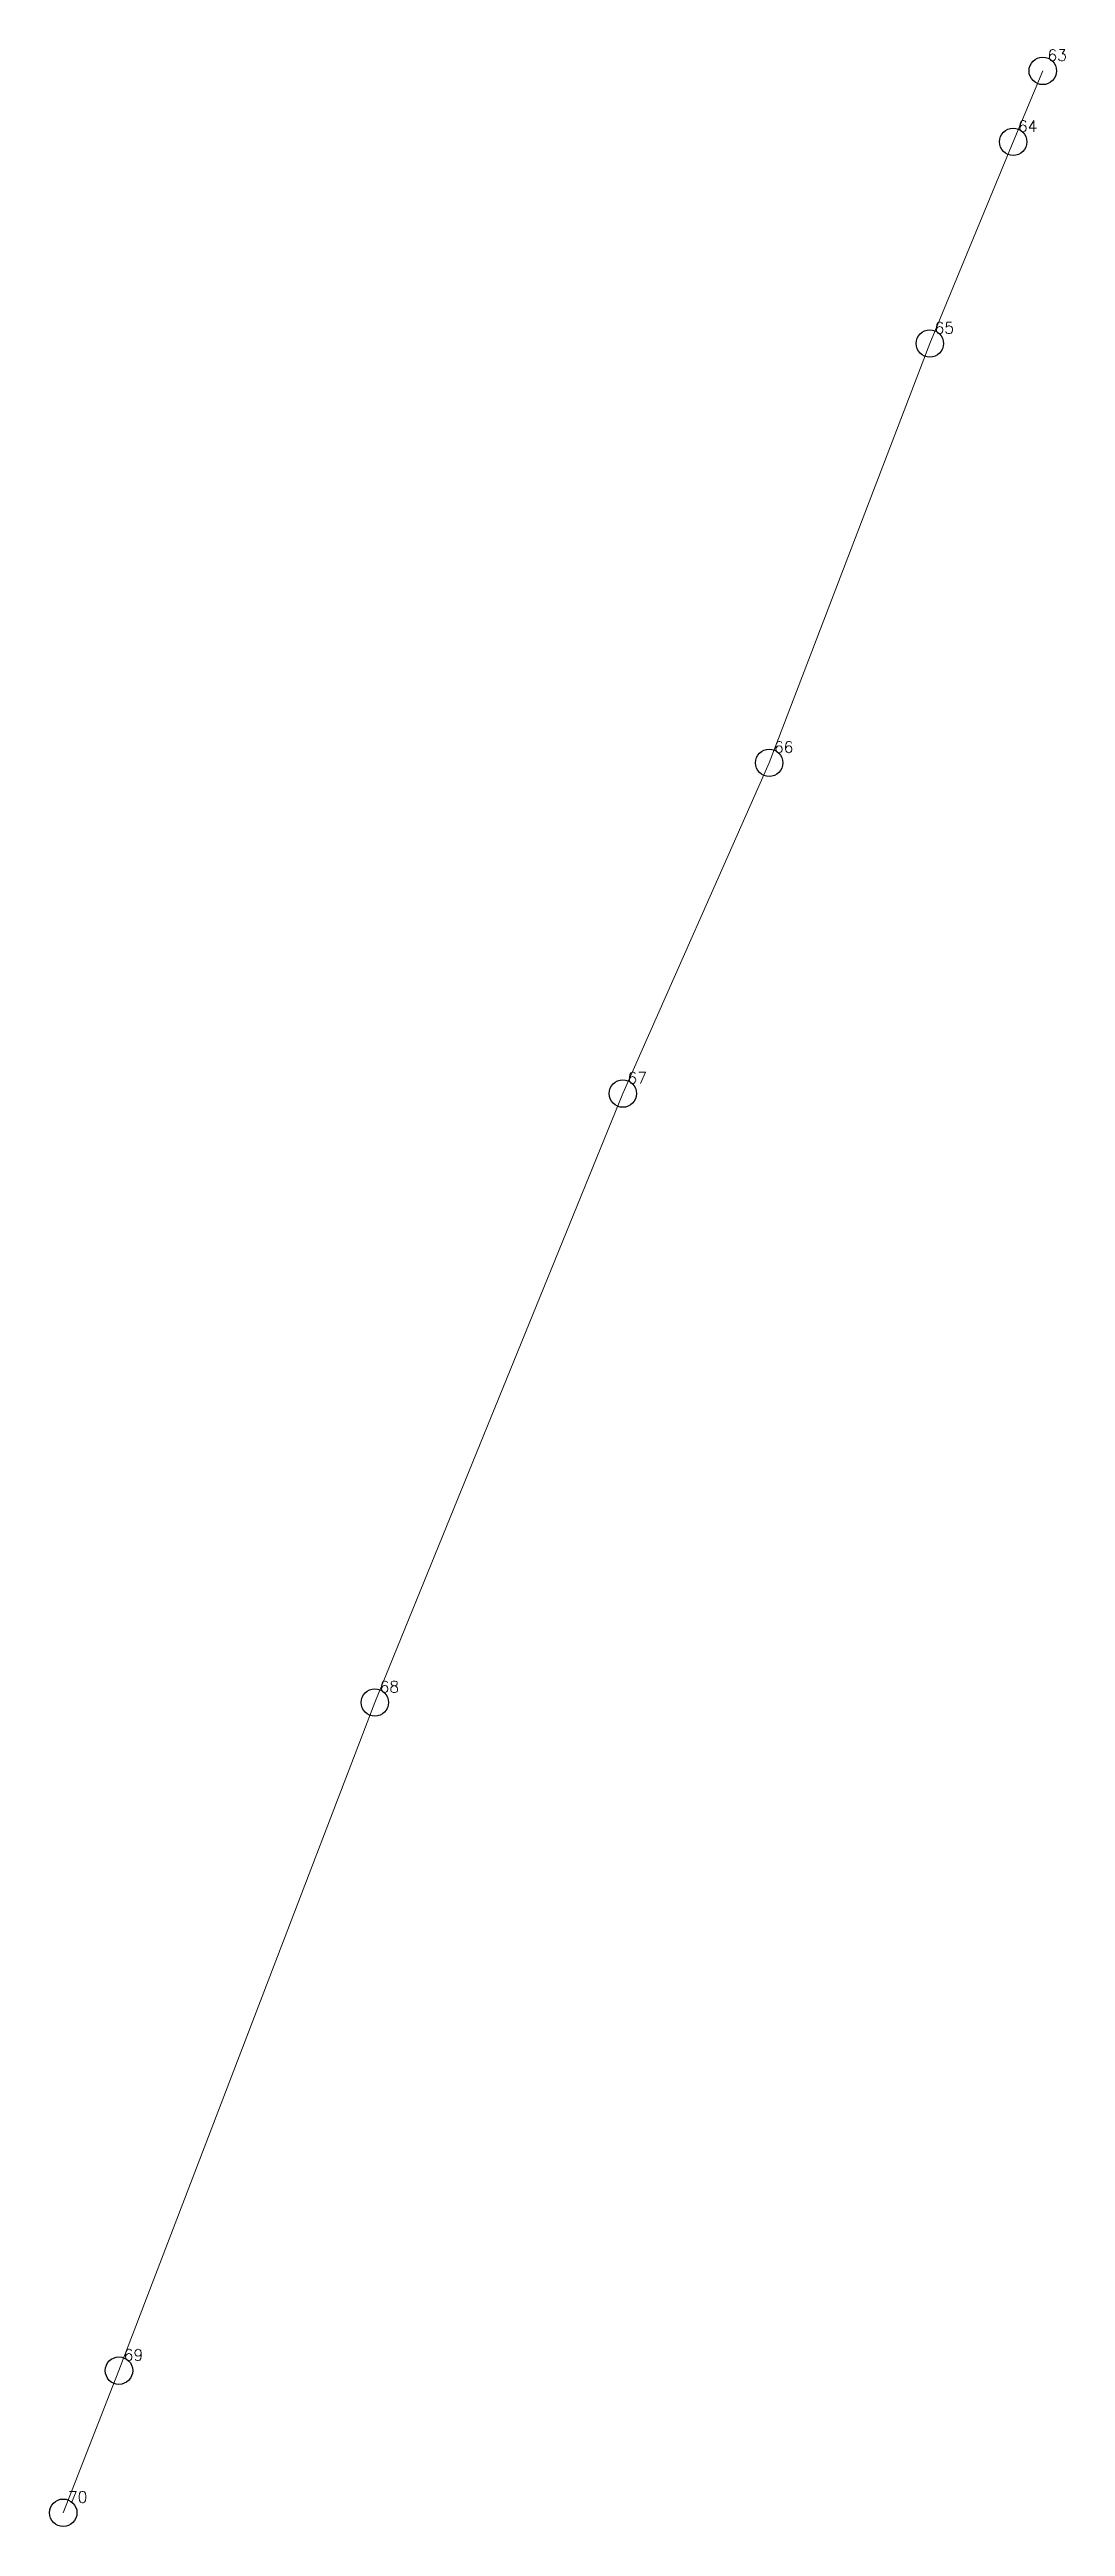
# Model space of a CAD drawing. Extents: x 1390459 to 1399894, y 355072 to 361029.
# Drawn here: x 1399866.6 to 1399894.4, y 360440.5 to 360508.3 of the extents above; entities that cross this region are included whole.
import ezdxf

# ---------------------------------------------------------------- set-up
doc = ezdxf.new("R2010")
doc.units = 0
doc.header["$PDMODE"] = 33
doc.header["$PDSIZE"] = 0.75
doc.layers.add('8 - ценная историческая застройка конец ХIX - начало ХХ века', color=7, linetype='Continuous')
doc.styles.get("Standard").update_dxf_attribs({"font": 'simplex.shx'})

msp = doc.modelspace()

# ---------------------------------------------------------------- texts
at = {"layer": '8 - ценная историческая застройка конец ХIX - начало ХХ века', "color": 7}
for s, p in [('63', (1399893.954, 360507.995)), ('64', (1399893.146, 360506.054)), ('65', (1399890.865, 360500.536)), ('66', (1399886.47, 360489.066)), ('67', (1399882.463, 360480.016)), ('68', (1399875.68, 360463.358)), ('69', (1399868.677, 360445.078)), ('70', (1399867.152, 360441.191))]:
    msp.add_text(s, height=0.3111, dxfattribs=at).set_placement(p)

# ---------------------------------------------------------------- linework, layer by layer
at = {"layer": '8 - ценная историческая застройка конец ХIX - начало ХХ века', "color": 7, "lineweight": 20}
msp.add_lwpolyline([(1399893.825, 360507.72), (1399893.016, 360505.78), (1399890.736, 360500.262), (1399886.341, 360488.791), (1399882.334, 360479.742), (1399875.551, 360463.083), (1399868.548, 360444.804), (1399867.023, 360440.916)], dxfattribs=at)
at = {"layer": '8 - ценная историческая застройка конец ХIX - начало ХХ века'}
for p in [(1399893.825, 360507.72), (1399893.016, 360505.78), (1399890.736, 360500.262), (1399886.341, 360488.791), (1399882.334, 360479.742), (1399875.551, 360463.083), (1399868.548, 360444.804), (1399867.023, 360440.916)]:
    msp.add_point(p, dxfattribs=at)

msp.set_redraw_order([(e.dxf.handle, doc.entitydb.next_handle()) for e in msp.query("TEXT MTEXT ATTDEF DIMENSION ARC_DIMENSION")])  # texts and dimensions are drawn at this point

doc.saveas('drawing.dxf')
